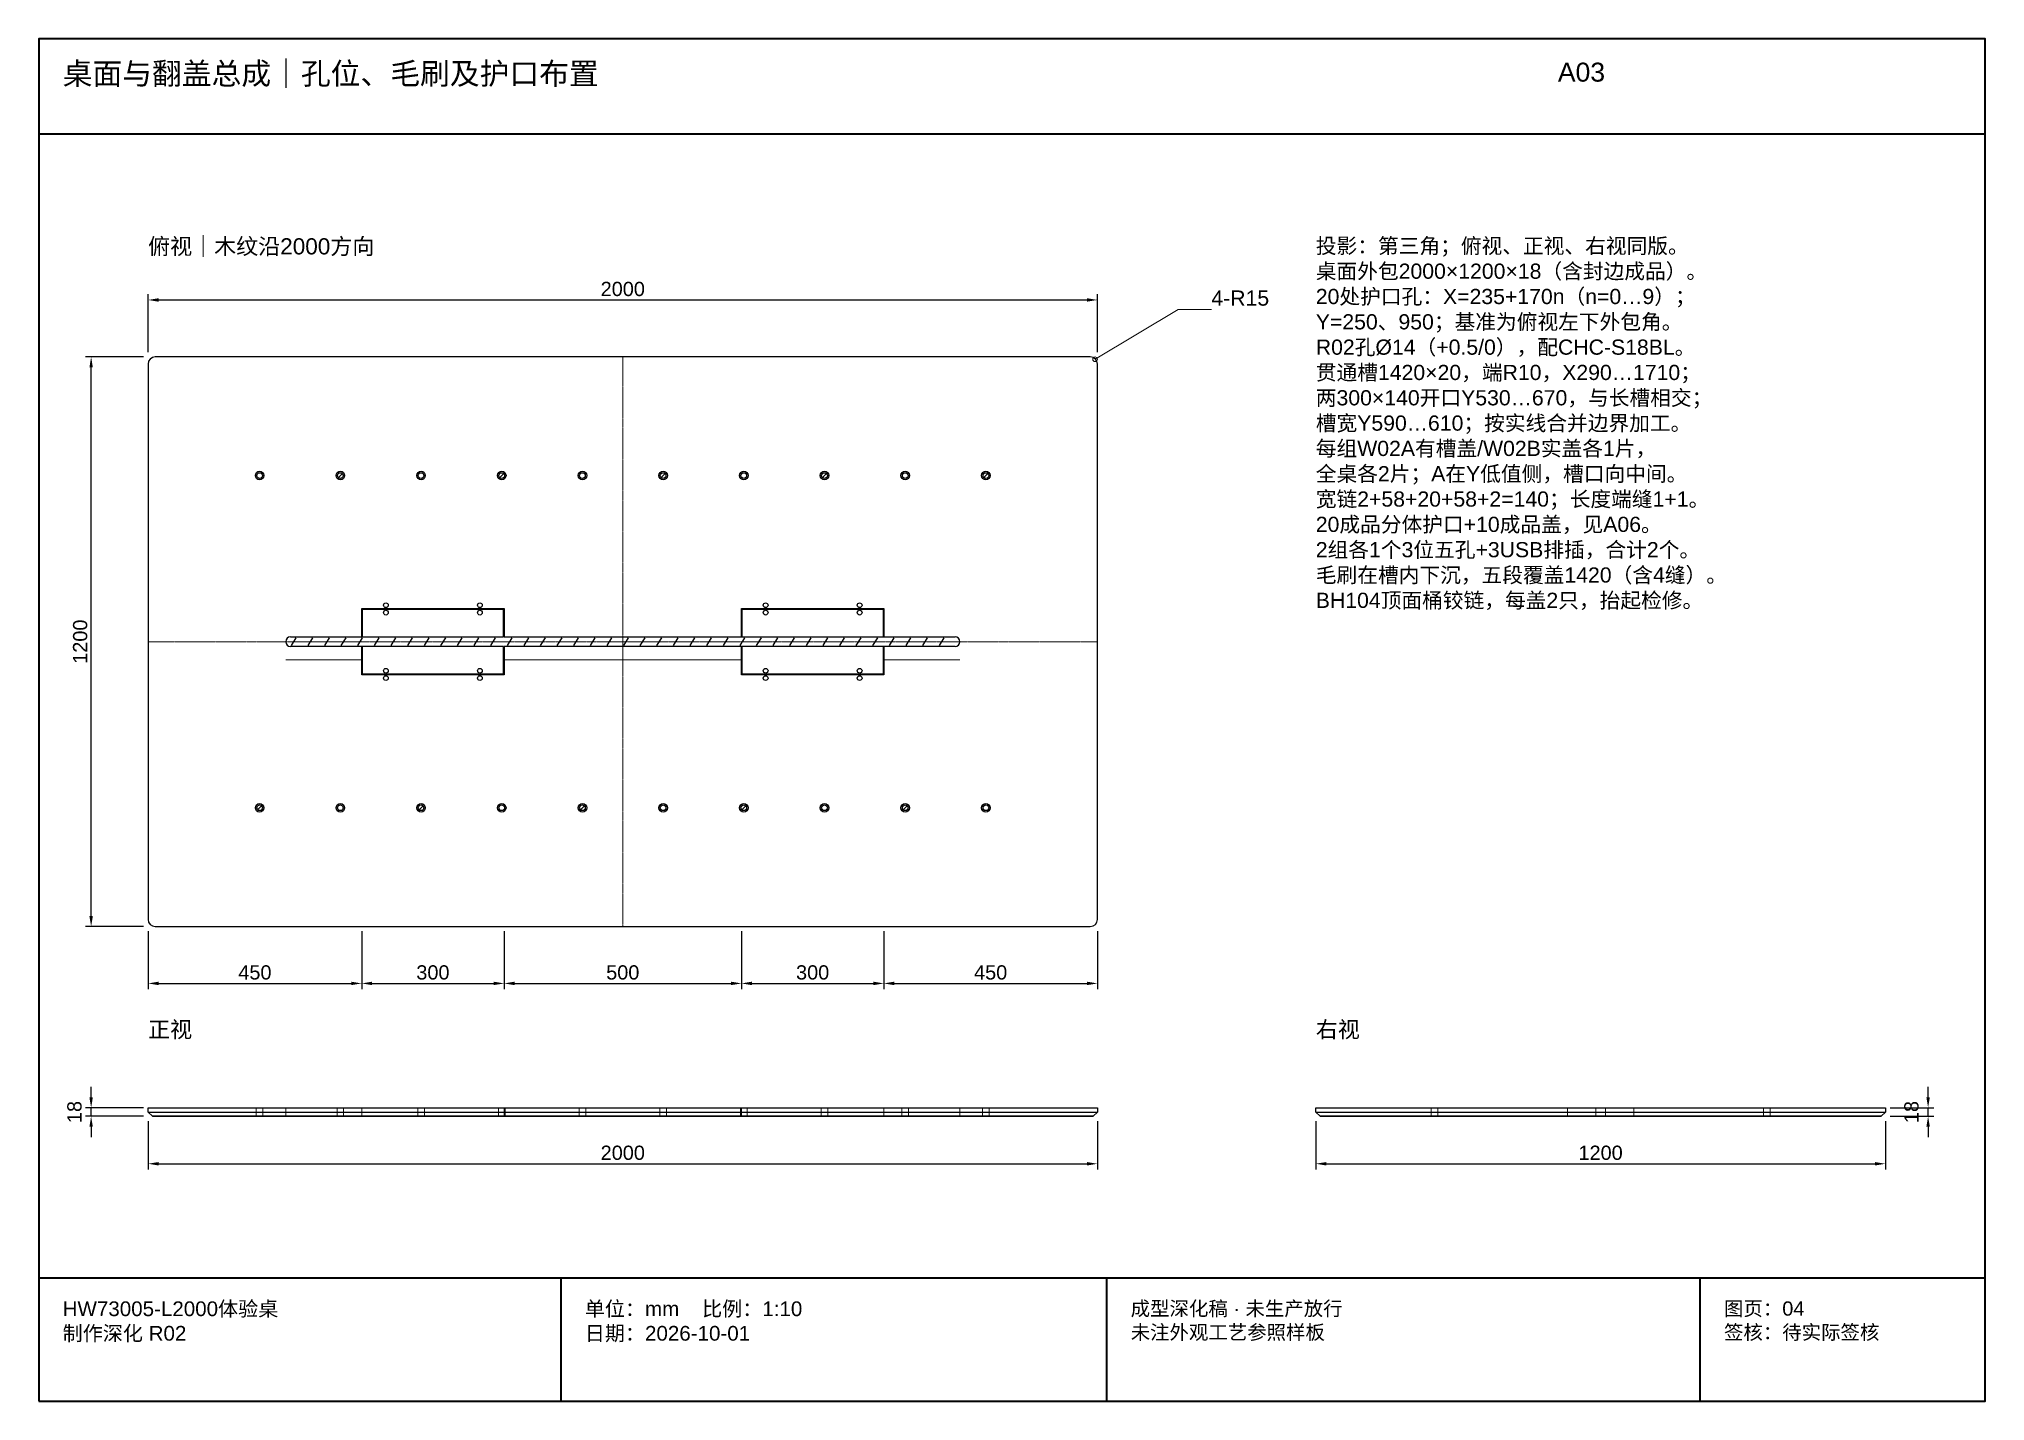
# Model space of a CAD drawing. Header units: millimetres. Extents: x 50 to 432208, y 2 to 4150.
# Drawn here: x 36050 to 40150, y 50 to 2920 of the extents above; entities that cross this region are included whole.
import ezdxf

# ---------------------------------------------------------------- set-up
doc = ezdxf.new("R2010")
doc.units = ezdxf.units.MM
doc.linetypes.add('CENTER', pattern=[5.08, 3.175, -0.635, 0.635, -0.635])
doc.linetypes.add('DASHED', pattern=[1.524, 1.27, -0.254])
for name, color, linetype, lineweight in [('CENTER', 8, 'CENTER', 13), ('DIM', 7, 'Continuous', 13), ('FRAME', 7, 'Continuous', 35), ('HIDDEN', 8, 'DASHED', 13), ('NOTE', 7, 'Continuous', 18), ('OUTLINE', 7, 'Continuous', 25)]:
    doc.layers.add(name, color=color, linetype=linetype, lineweight=lineweight)
doc.styles.add('CN', font='Arial Unicode.ttf')
doc.dimstyles.new('D10', dxfattribs={"dimtxt": 30, "dimasz": 22, "dimexe": 12, "dimexo": 10, "dimgap": 8, "dimtad": 1, "dimdsep": 46, "dimtxsty": 'CN', "dimcen": 2.5, "dimclrd": 7, "dimclre": 7, "dimclrt": 7, "dimazin": 3, "dimtfac": 1, "dimtmove": 0, "dimatfit": 3})

msp = doc.modelspace()

# ---------------------------------------------------------------- texts
at = {"layer": 'NOTE', "attachment_point": 1, "style": 'CN'}
for s, insert, char_height, width in [('桌面与翻盖总成｜孔位、毛刷及护口布置', (36100, 2870), 46, 3100), ('A03', (39250, 2870), 40, 900), ('俯视｜木纹沿2000方向', (36280, 2500), 34, 1100), ('投影：第三角；俯视、正视、右视同版。\\P桌面外包2000×1200×18（含封边成品）。\\P20处护口孔：X=235+170n（n=0…9）；\\PY=250、950；基准为俯视左下外包角。\\PR02孔Ø14（+0.5/0），配CHC-S18BL。\\P贯通槽1420×20，端R10，X290…1710；\\P两300×140开口Y530…670，与长槽相交；\\P槽宽Y590…610；按实线合并边界加工。\\P每组W02A有槽盖/W02B实盖各1片，\\P全桌各2片；A在Y低值侧，槽口向中间。\\P宽链2+58+20+58+2=140；长度端缝1+1。\\P20成品分体护口+10成品盖，见A06。\\P2组各1个3位五孔+3USB排插，合计2个。\\P毛刷在槽内下沉，五段覆盖1420（含4缝）。\\PBH104顶面桶铰链，每盖2只，抬起检修。', (38740, 2500), 32, 1300), ('4-R15', (38520, 2390), 32, 900), ('正视', (36280, 850), 34, 1100), ('右视', (38740, 850), 34, 1100), ('HW73005-L2000体验桌\\P制作深化 R02', (36100, 260), 31, 1000), ('单位：mm    比例：1:10\\P日期：2026-10-01', (37200, 260), 31, 1050), ('成型深化稿 · 未生产放行\\P未注外观工艺参照样板', (38350, 260), 30, 1150), ('图页：04\\P签核：待实际签核', (39600, 260), 30, 550)]:
    msp.add_mtext(s, dxfattribs=dict(at, insert=insert, char_height=char_height, width=width))

# ---------------------------------------------------------------- dimensions: what is measured, and where the dimension line sits
at = {"layer": 'DIM'}
for base, p1, p2 in [((36280, 2370), (36280, 2250), (38280, 2250)), ((36280, 930), (36280, 1050), (36730, 1050)), ((36730, 930), (36730, 1050), (37030, 1050)), ((37030, 930), (37030, 1050), (37530, 1050)), ((37530, 930), (37530, 1050), (37830, 1050)), ((37830, 930), (37830, 1050), (38280, 1050)), ((36280, 550), (36280, 650), (38280, 650)), ((38740, 550), (38740, 650), (39940, 650))]:
    msp.add_linear_dim(base=base, p1=p1, p2=p2, dimstyle='D10', dxfattribs=at).render()
for base, p1, p2 in [((36160, 1050), (36280, 1050), (36280, 2250)), ((36160, 650), (36280, 650), (36280, 668)), ((40030, 650), (39940, 650), (39940, 668))]:
    msp.add_linear_dim(base=base, p1=p1, p2=p2, angle=90, dimstyle='D10', dxfattribs=at).render()

# ---------------------------------------------------------------- linework, layer by layer
at = {"layer": 'CENTER'}
for p, q in [((37280, 1050), (37280, 2250)), ((36280, 1650), (38280, 1650))]:
    msp.add_line(p, q, dxfattribs=at)
at = {"layer": 'DIM'}
msp.add_lwpolyline([(38275, 2245), (38450, 2350), (38520, 2350)], dxfattribs=at)
msp.add_circle((38275, 2245), 5, dxfattribs=at)
at = {"layer": 'FRAME'}
for p, q in [((36050, 2720), (40150, 2720)), ((36050, 310), (40150, 310)), ((37150, 50), (37150, 310)), ((38300, 50), (38300, 310)), ((39550, 50), (39550, 310))]:
    msp.add_line(p, q, dxfattribs=at)
msp.add_lwpolyline([(36050, 50), (40150, 50), (40150, 2920), (36050, 2920)], close=True, dxfattribs=at)
at = {"layer": 'HIDDEN'}
for p, q in [((36570, 1612), (36730, 1612)), ((37030, 1612), (37530, 1612)), ((37830, 1612), (37990, 1612)), ((36508, 650), (36508, 668)), ((36522, 650), (36522, 668)), ((36570, 650), (36570, 668)), ((36678, 650), (36678, 668)), ((36692, 650), (36692, 668)), ((36730, 650), (36730, 668)), ((36848, 650), (36848, 668)), ((36862, 650), (36862, 668)), ((37018, 650), (37018, 668)), ((37030, 650), (37030, 668)), ((37032, 650), (37032, 668)), ((37188, 650), (37188, 668)), ((37202, 650), (37202, 668)), ((37358, 650), (37358, 668)), ((37372, 650), (37372, 668)), ((37528, 650), (37528, 668)), ((37530, 650), (37530, 668)), ((37542, 650), (37542, 668)), ((37698, 650), (37698, 668)), ((37712, 650), (37712, 668)), ((37830, 650), (37830, 668)), ((37868, 650), (37868, 668)), ((37882, 650), (37882, 668)), ((37990, 650), (37990, 668)), ((38038, 650), (38038, 668)), ((38052, 650), (38052, 668)), ((38983, 650), (38983, 668)), ((38997, 650), (38997, 668)), ((39270, 650), (39270, 668)), ((39330, 650), (39330, 668)), ((39350, 650), (39350, 668)), ((39410, 650), (39410, 668)), ((39683, 650), (39683, 668)), ((39697, 650), (39697, 668))]:
    msp.add_line(p, q, dxfattribs=at)
at = {"layer": 'OUTLINE'}
for p, q in [((36280, 2235), (36280, 1065)), ((38265, 2250), (36295, 2250)), ((38280, 1065), (38280, 2235)), ((36681.5, 1996.5), (36688.5, 2003.5)), ((37021.5, 1996.5), (37028.5, 2003.5)), ((37361.5, 1996.5), (37368.5, 2003.5)), ((37701.5, 1996.5), (37708.5, 2003.5)), ((38041.5, 1996.5), (38048.5, 2003.5)), ((36582, 1642), (36592, 1658)), ((36617, 1642), (36627, 1658)), ((36652, 1642), (36662, 1658)), ((36687, 1642), (36697, 1658)), ((36722, 1642), (36732, 1658)), ((36757, 1642), (36767, 1658)), ((36792, 1642), (36802, 1658)), ((36827, 1642), (36837, 1658)), ((36862, 1642), (36872, 1658)), ((36897, 1642), (36907, 1658)), ((36932, 1642), (36942, 1658)), ((36967, 1642), (36977, 1658)), ((37002, 1642), (37012, 1658)), ((37037, 1642), (37047, 1658)), ((37072, 1642), (37082, 1658)), ((37107, 1642), (37117, 1658)), ((37142, 1642), (37152, 1658)), ((37177, 1642), (37187, 1658)), ((37212, 1642), (37222, 1658)), ((37247, 1642), (37257, 1658)), ((37282, 1642), (37292, 1658)), ((37317, 1642), (37327, 1658)), ((37352, 1642), (37362, 1658)), ((37387, 1642), (37397, 1658)), ((37422, 1642), (37432, 1658)), ((37457, 1642), (37467, 1658)), ((37492, 1642), (37502, 1658)), ((37527, 1642), (37537, 1658)), ((37562, 1642), (37572, 1658)), ((37597, 1642), (37607, 1658)), ((37632, 1642), (37642, 1658)), ((37667, 1642), (37677, 1658)), ((37702, 1642), (37712, 1658)), ((37737, 1642), (37747, 1658)), ((37772, 1642), (37782, 1658)), ((37807, 1642), (37817, 1658)), ((37842, 1642), (37852, 1658)), ((37877, 1642), (37887, 1658)), ((37912, 1642), (37922, 1658)), ((37947, 1642), (37957, 1658)), ((36511.5, 1296.5), (36518.5, 1303.5)), ((36851.5, 1296.5), (36858.5, 1303.5)), ((37191.5, 1296.5), (37198.5, 1303.5)), ((37531.5, 1296.5), (37538.5, 1303.5)), ((37871.5, 1296.5), (37878.5, 1303.5)), ((36295, 1050), (38265, 1050)), ((36280, 659), (38280, 659)), ((38740, 659), (39940, 659)), ((36289, 650), (38271, 650)), ((38749, 650), (39931, 650))]:
    msp.add_line(p, q, dxfattribs=at)
for points in [[(36580, 1660), (36730, 1660), (36730, 1720), (37030, 1720), (37030, 1660), (37530, 1660), (37530, 1720), (37830, 1720), (37830, 1660), (37980, 1660)], [(37980, 1640), (37830, 1640), (37830, 1580), (37530, 1580), (37530, 1640), (37030, 1640), (37030, 1580), (36730, 1580), (36730, 1640), (36580, 1640)]]:
    msp.add_lwpolyline(points, dxfattribs=at)
for points in [[(36731, 1660), (37029, 1660), (37029, 1718), (36731, 1718)], [(37531, 1660), (37829, 1660), (37829, 1718), (37531, 1718)], [(36731, 1582), (37029, 1582), (37029, 1640), (36731, 1640)], [(37531, 1582), (37829, 1582), (37829, 1640), (37531, 1640)], [(36280, 659), (36280, 668), (38280, 668), (38280, 659), (38271, 650), (36289, 650)], [(38740, 659), (38740, 668), (39940, 668), (39940, 659), (39931, 650), (38749, 650)]]:
    msp.add_lwpolyline(points, close=True, dxfattribs=at)
for centre, radius in [((36515, 2000), 9), ((36685, 2000), 9), ((36855, 2000), 9), ((37025, 2000), 9), ((37195, 2000), 9), ((37365, 2000), 9), ((37535, 2000), 9), ((37705, 2000), 9), ((37875, 2000), 9), ((38045, 2000), 9), ((36515, 2000), 6), ((36685, 2000), 6), ((36855, 2000), 6), ((37025, 2000), 6), ((37195, 2000), 6), ((37365, 2000), 6), ((37535, 2000), 6), ((37705, 2000), 6), ((37875, 2000), 6), ((38045, 2000), 6), ((36781, 1726.8), 5), ((36979, 1726.8), 5), ((37581, 1726.8), 5), ((37779, 1726.8), 5), ((36781, 1711.2), 5), ((36979, 1711.2), 5), ((37581, 1711.2), 5), ((37779, 1711.2), 5), ((36781, 1588.8), 5), ((36781, 1573.2), 5), ((36979, 1588.8), 5), ((36979, 1573.2), 5), ((37581, 1588.8), 5), ((37581, 1573.2), 5), ((37779, 1588.8), 5), ((37779, 1573.2), 5), ((36515, 1300), 9), ((36515, 1300), 6), ((36685, 1300), 9), ((36685, 1300), 6), ((36855, 1300), 9), ((36855, 1300), 6), ((37025, 1300), 9), ((37025, 1300), 6), ((37195, 1300), 9), ((37195, 1300), 6), ((37365, 1300), 9), ((37365, 1300), 6), ((37535, 1300), 9), ((37535, 1300), 6), ((37705, 1300), 9), ((37705, 1300), 6), ((37875, 1300), 9), ((37875, 1300), 6), ((38045, 1300), 9), ((38045, 1300), 6)]:
    msp.add_circle(centre, radius, dxfattribs=at)
for centre, radius, start, end in [((36295, 2235), 15, 90, 180), ((38265, 2235), 15, 0, 90), ((36580, 1650), 10, 90, 270), ((37980, 1650), 10, 270, 90), ((36295, 1065), 15, 180, 270), ((38265, 1065), 15, 270, 360)]:
    msp.add_arc(centre, radius, start, end, dxfattribs=at)

msp.set_redraw_order([(e.dxf.handle, doc.entitydb.next_handle()) for e in msp.query("TEXT MTEXT ATTDEF DIMENSION ARC_DIMENSION")])  # texts and dimensions are drawn at this point

doc.saveas('drawing.dxf')
